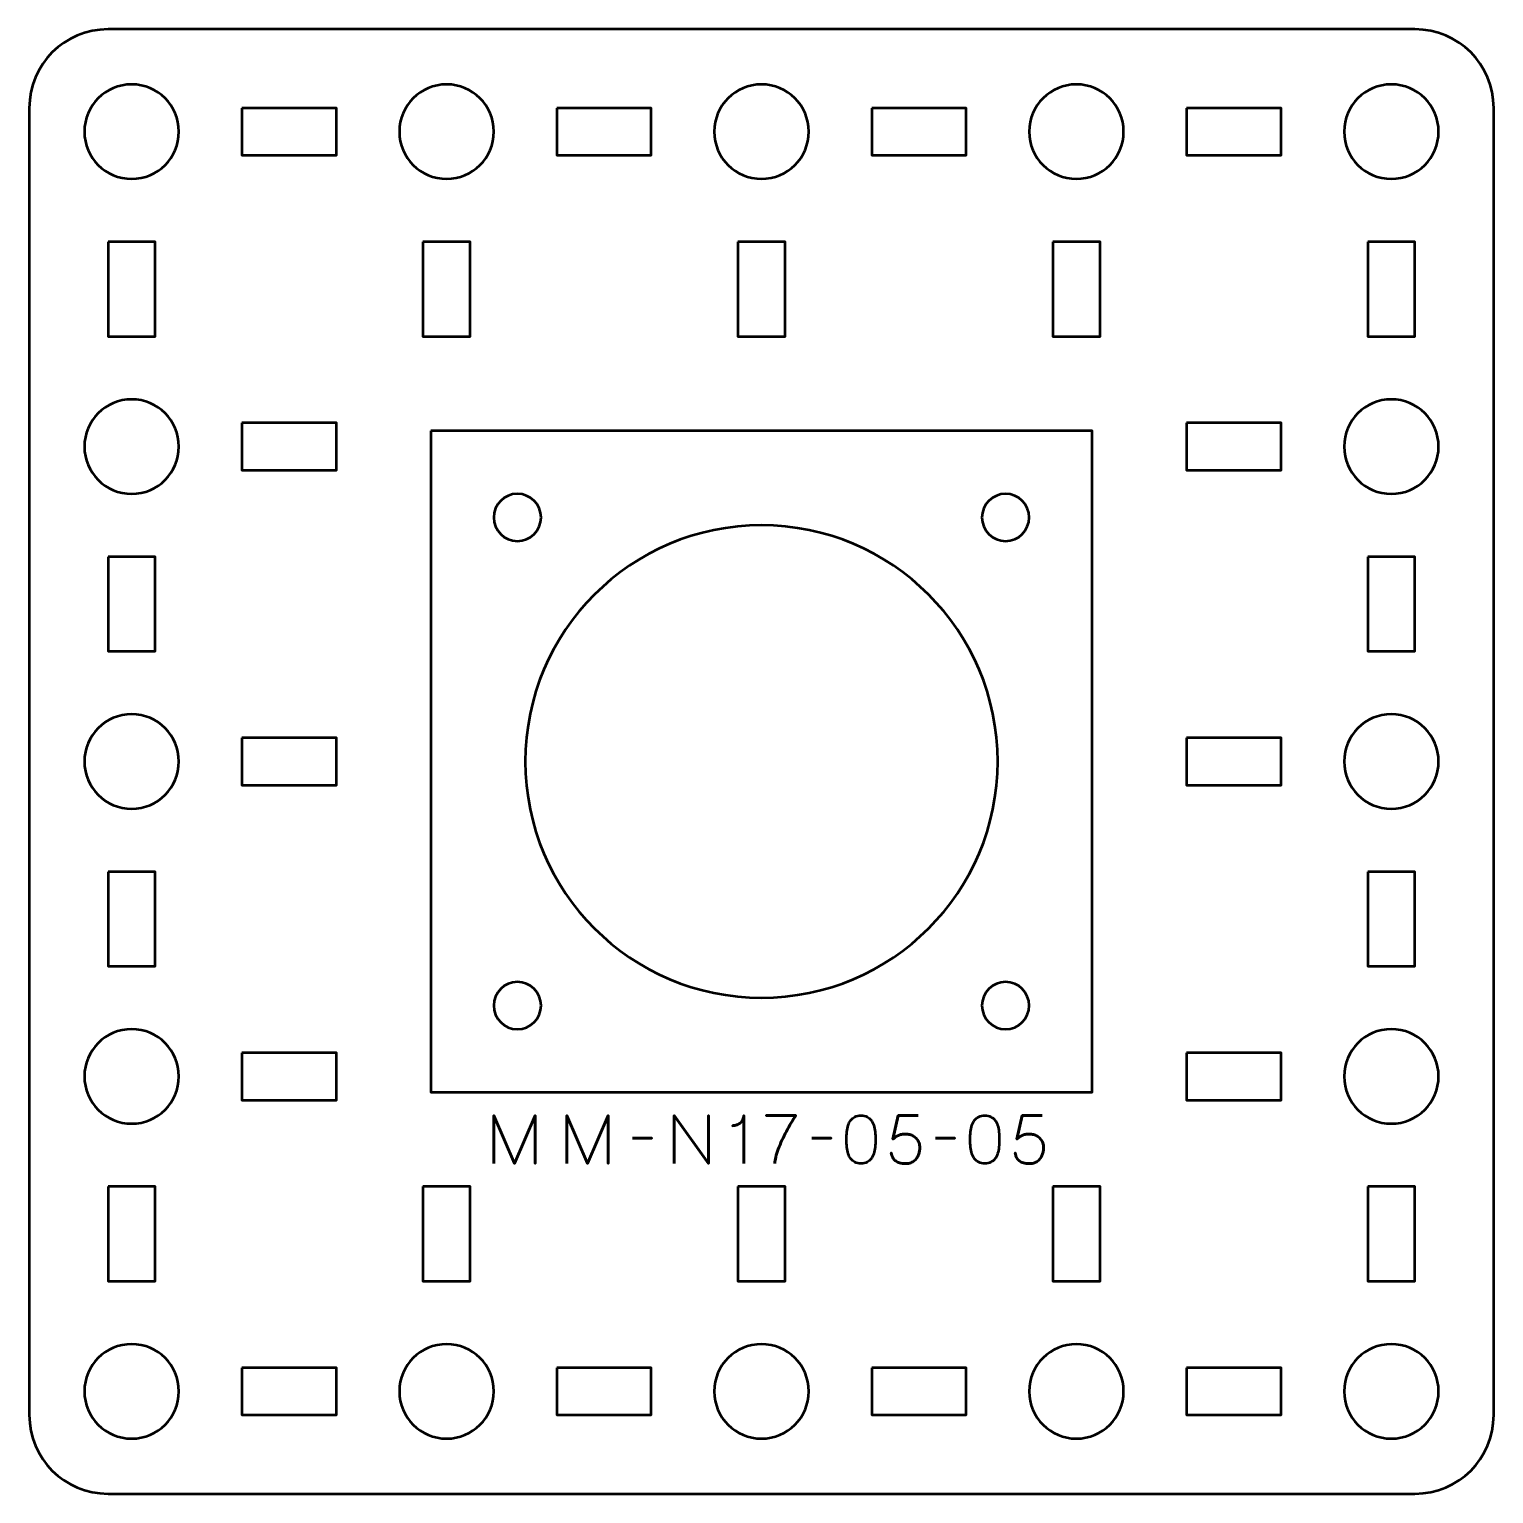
# Model space of a CAD drawing. Header units: centimetres. Extents: x -15.15 to -5.85, y -19.5 to -10.2.
import ezdxf

# ---------------------------------------------------------------- set-up
doc = ezdxf.new("R2010")
doc.units = ezdxf.units.CM
doc.header["$MEASUREMENT"] = 0
doc.layers.add('Layer 1', color=7, linetype='Continuous')

msp = doc.modelspace()

# ---------------------------------------------------------------- linework, layer by layer
at = {"layer": 'Layer 1', "lineweight": 53}
for points, knots in [([(-14.6499, -10.19992), (-14.6499, -10.19992), (-6.35, -10.19992), (-6.35, -10.19992), (-6.35, -10.19992), (-6.073, -10.19992), (-5.8499, -10.42302), (-5.8499, -10.70002), (-5.8499, -10.70002), (-5.8499, -10.70002), (-5.8499, -18.99992), (-5.8499, -18.99992), (-5.8499, -18.99992), (-5.8499, -19.27692), (-6.073, -19.50002), (-6.35, -19.50002), (-6.35, -19.50002), (-6.35, -19.50002), (-14.6499, -19.50002), (-14.6499, -19.50002), (-14.6499, -19.50002), (-14.9269, -19.50002), (-15.15, -19.27692), (-15.15, -18.99992), (-15.15, -18.99992), (-15.15, -18.99992), (-15.15, -10.70002), (-15.15, -10.70002), (-15.15, -10.70002), (-15.15, -10.42302), (-14.9269, -10.19992), (-14.6499, -10.19992)], [0, 0, 0, 0, 0.125, 0.125, 0.125, 0.125, 0.25, 0.25, 0.25, 0.25, 0.375, 0.375, 0.375, 0.375, 0.5, 0.5, 0.5, 0.5, 0.625, 0.625, 0.625, 0.625, 0.75, 0.75, 0.75, 0.75, 0.875, 0.875, 0.875, 0.875, 1, 1, 1, 1]), ([(-14.19997, -10.84995), (-14.19997, -11.01572), (-14.3342, -11.14995), (-14.49997, -11.14995), (-14.49997, -11.14995), (-14.66563, -11.14995), (-14.79997, -11.01572), (-14.79997, -10.84995), (-14.79997, -10.84995), (-14.79997, -10.68429), (-14.66563, -10.54995), (-14.49997, -10.54995), (-14.49997, -10.54995), (-14.3342, -10.54995), (-14.19997, -10.68429), (-14.19997, -10.84995)], [0, 0, 0, 0, 0.25, 0.25, 0.25, 0.25, 0.5, 0.5, 0.5, 0.5, 0.75, 0.75, 0.75, 0.75, 1, 1, 1, 1]), ([(-12.19989, -10.84995), (-12.19989, -11.01572), (-12.33427, -11.14995), (-12.4999, -11.14995), (-12.4999, -11.14995), (-12.66567, -11.14995), (-12.7999, -11.01572), (-12.7999, -10.84995), (-12.7999, -10.84995), (-12.7999, -10.68429), (-12.66567, -10.54995), (-12.4999, -10.54995), (-12.4999, -10.54995), (-12.33427, -10.54995), (-12.19989, -10.68429), (-12.19989, -10.84995)], [0, 0, 0, 0, 0.25, 0.25, 0.25, 0.25, 0.5, 0.5, 0.5, 0.5, 0.75, 0.75, 0.75, 0.75, 1, 1, 1, 1]), ([(-10.19997, -10.84995), (-10.19997, -11.01572), (-10.33431, -11.14995), (-10.49996, -11.14995), (-10.49996, -11.14995), (-10.66559, -11.14995), (-10.79997, -11.01572), (-10.79997, -10.84995), (-10.79997, -10.84995), (-10.79997, -10.68429), (-10.66559, -10.54995), (-10.49996, -10.54995), (-10.49996, -10.54995), (-10.33431, -10.54995), (-10.19997, -10.68429), (-10.19997, -10.84995)], [0, 0, 0, 0, 0.25, 0.25, 0.25, 0.25, 0.5, 0.5, 0.5, 0.5, 0.75, 0.75, 0.75, 0.75, 1, 1, 1, 1]), ([(-8.2, -10.84995), (-8.2, -11.01572), (-8.33424, -11.14995), (-8.50001, -11.14995), (-8.50001, -11.14995), (-8.66567, -11.14995), (-8.80001, -11.01572), (-8.80001, -10.84995), (-8.80001, -10.84995), (-8.80001, -10.68429), (-8.66567, -10.54995), (-8.50001, -10.54995), (-8.50001, -10.54995), (-8.33424, -10.54995), (-8.2, -10.68429), (-8.2, -10.84995)], [0, 0, 0, 0, 0.25, 0.25, 0.25, 0.25, 0.5, 0.5, 0.5, 0.5, 0.75, 0.75, 0.75, 0.75, 1, 1, 1, 1]), ([(-6.19993, -10.84995), (-6.19993, -11.01572), (-6.3343, -11.14995), (-6.49993, -11.14995), (-6.49993, -11.14995), (-6.6657, -11.14995), (-6.79993, -11.01572), (-6.79993, -10.84995), (-6.79993, -10.84995), (-6.79993, -10.68429), (-6.6657, -10.54995), (-6.49993, -10.54995), (-6.49993, -10.54995), (-6.3343, -10.54995), (-6.19993, -10.68429), (-6.19993, -10.84995)], [0, 0, 0, 0, 0.25, 0.25, 0.25, 0.25, 0.5, 0.5, 0.5, 0.5, 0.75, 0.75, 0.75, 0.75, 1, 1, 1, 1]), ([(-13.79995, -10.70002), (-13.79995, -10.70002), (-13.19995, -10.70002), (-13.19995, -10.70002), (-13.19995, -10.70002), (-13.19995, -10.70002), (-13.19995, -11.00002), (-13.19995, -11.00002), (-13.19995, -11.00002), (-13.19995, -11.00002), (-13.79995, -11.00002), (-13.79995, -11.00002), (-13.79995, -11.00002), (-13.79995, -11.00002), (-13.79995, -10.70002), (-13.79995, -10.70002)], [0, 0, 0, 0, 0.25, 0.25, 0.25, 0.25, 0.5, 0.5, 0.5, 0.5, 0.75, 0.75, 0.75, 0.75, 1, 1, 1, 1]), ([(-11.79999, -10.70002), (-11.79999, -10.70002), (-11.19998, -10.70002), (-11.19998, -10.70002), (-11.19998, -10.70002), (-11.19998, -10.70002), (-11.19998, -11.00002), (-11.19998, -11.00002), (-11.19998, -11.00002), (-11.19998, -11.00002), (-11.79999, -11.00002), (-11.79999, -11.00002), (-11.79999, -11.00002), (-11.79999, -11.00002), (-11.79999, -10.70002), (-11.79999, -10.70002)], [0, 0, 0, 0, 0.25, 0.25, 0.25, 0.25, 0.5, 0.5, 0.5, 0.5, 0.75, 0.75, 0.75, 0.75, 1, 1, 1, 1]), ([(-9.79992, -10.70002), (-9.79992, -10.70002), (-9.19992, -10.70002), (-9.19992, -10.70002), (-9.19992, -10.70002), (-9.19992, -10.70002), (-9.19992, -11.00002), (-9.19992, -11.00002), (-9.19992, -11.00002), (-9.19992, -11.00002), (-9.79992, -11.00002), (-9.79992, -11.00002), (-9.79992, -11.00002), (-9.79992, -11.00002), (-9.79992, -10.70002), (-9.79992, -10.70002)], [0, 0, 0, 0, 0.25, 0.25, 0.25, 0.25, 0.5, 0.5, 0.5, 0.5, 0.75, 0.75, 0.75, 0.75, 1, 1, 1, 1]), ([(-7.79995, -10.70002), (-7.79995, -10.70002), (-7.19995, -10.70002), (-7.19995, -10.70002), (-7.19995, -10.70002), (-7.19995, -10.70002), (-7.19995, -11.00002), (-7.19995, -11.00002), (-7.19995, -11.00002), (-7.19995, -11.00002), (-7.79995, -11.00002), (-7.79995, -11.00002), (-7.79995, -11.00002), (-7.79995, -11.00002), (-7.79995, -10.70002), (-7.79995, -10.70002)], [0, 0, 0, 0, 0.25, 0.25, 0.25, 0.25, 0.5, 0.5, 0.5, 0.5, 0.75, 0.75, 0.75, 0.75, 1, 1, 1, 1]), ([(-14.6499, -11.54997), (-14.6499, -11.54997), (-14.3499, -11.54997), (-14.3499, -11.54997), (-14.3499, -11.54997), (-14.3499, -11.54997), (-14.3499, -12.14997), (-14.3499, -12.14997), (-14.3499, -12.14997), (-14.3499, -12.14997), (-14.6499, -12.14997), (-14.6499, -12.14997), (-14.6499, -12.14997), (-14.6499, -12.14997), (-14.6499, -11.54997), (-14.6499, -11.54997)], [0, 0, 0, 0, 0.25, 0.25, 0.25, 0.25, 0.5, 0.5, 0.5, 0.5, 0.75, 0.75, 0.75, 0.75, 1, 1, 1, 1]), ([(-12.64997, -11.54997), (-12.64997, -11.54997), (-12.34997, -11.54997), (-12.34997, -11.54997), (-12.34997, -11.54997), (-12.34997, -11.54997), (-12.34997, -12.14997), (-12.34997, -12.14997), (-12.34997, -12.14997), (-12.34997, -12.14997), (-12.64997, -12.14997), (-12.64997, -12.14997), (-12.64997, -12.14997), (-12.64997, -12.14997), (-12.64997, -11.54997), (-12.64997, -11.54997)], [0, 0, 0, 0, 0.25, 0.25, 0.25, 0.25, 0.5, 0.5, 0.5, 0.5, 0.75, 0.75, 0.75, 0.75, 1, 1, 1, 1]), ([(-10.65004, -11.54997), (-10.65004, -11.54997), (-10.35004, -11.54997), (-10.35004, -11.54997), (-10.35004, -11.54997), (-10.35004, -11.54997), (-10.35004, -12.14997), (-10.35004, -12.14997), (-10.35004, -12.14997), (-10.35004, -12.14997), (-10.65004, -12.14997), (-10.65004, -12.14997), (-10.65004, -12.14997), (-10.65004, -12.14997), (-10.65004, -11.54997), (-10.65004, -11.54997)], [0, 0, 0, 0, 0.25, 0.25, 0.25, 0.25, 0.5, 0.5, 0.5, 0.5, 0.75, 0.75, 0.75, 0.75, 1, 1, 1, 1]), ([(-8.64994, -11.54997), (-8.64994, -11.54997), (-8.34993, -11.54997), (-8.34993, -11.54997), (-8.34993, -11.54997), (-8.34993, -11.54997), (-8.34993, -12.14997), (-8.34993, -12.14997), (-8.34993, -12.14997), (-8.34993, -12.14997), (-8.64994, -12.14997), (-8.64994, -12.14997), (-8.64994, -12.14997), (-8.64994, -12.14997), (-8.64994, -11.54997), (-8.64994, -11.54997)], [0, 0, 0, 0, 0.25, 0.25, 0.25, 0.25, 0.5, 0.5, 0.5, 0.5, 0.75, 0.75, 0.75, 0.75, 1, 1, 1, 1]), ([(-6.65, -11.54997), (-6.65, -11.54997), (-6.35, -11.54997), (-6.35, -11.54997), (-6.35, -11.54997), (-6.35, -11.54997), (-6.35, -12.14997), (-6.35, -12.14997), (-6.35, -12.14997), (-6.35, -12.14997), (-6.65, -12.14997), (-6.65, -12.14997), (-6.65, -12.14997), (-6.65, -12.14997), (-6.65, -11.54997), (-6.65, -11.54997)], [0, 0, 0, 0, 0.25, 0.25, 0.25, 0.25, 0.5, 0.5, 0.5, 0.5, 0.75, 0.75, 0.75, 0.75, 1, 1, 1, 1]), ([(-14.19997, -12.85002), (-14.19997, -13.01565), (-14.3342, -13.15003), (-14.49997, -13.15003), (-14.49997, -13.15003), (-14.66563, -13.15003), (-14.79997, -13.01565), (-14.79997, -12.85002), (-14.79997, -12.85002), (-14.79997, -12.68425), (-14.66563, -12.55002), (-14.49997, -12.55002), (-14.49997, -12.55002), (-14.3342, -12.55002), (-14.19997, -12.68425), (-14.19997, -12.85002)], [0, 0, 0, 0, 0.25, 0.25, 0.25, 0.25, 0.5, 0.5, 0.5, 0.5, 0.75, 0.75, 0.75, 0.75, 1, 1, 1, 1]), ([(-6.19993, -12.85002), (-6.19993, -13.01565), (-6.3343, -13.15003), (-6.49993, -13.15003), (-6.49993, -13.15003), (-6.6657, -13.15003), (-6.79993, -13.01565), (-6.79993, -12.85002), (-6.79993, -12.85002), (-6.79993, -12.68425), (-6.6657, -12.55002), (-6.49993, -12.55002), (-6.49993, -12.55002), (-6.3343, -12.55002), (-6.19993, -12.68425), (-6.19993, -12.85002)], [0, 0, 0, 0, 0.25, 0.25, 0.25, 0.25, 0.5, 0.5, 0.5, 0.5, 0.75, 0.75, 0.75, 0.75, 1, 1, 1, 1]), ([(-13.79995, -12.69995), (-13.79995, -12.69995), (-13.19995, -12.69995), (-13.19995, -12.69995), (-13.19995, -12.69995), (-13.19995, -12.69995), (-13.19995, -12.99995), (-13.19995, -12.99995), (-13.19995, -12.99995), (-13.19995, -12.99995), (-13.79995, -12.99995), (-13.79995, -12.99995), (-13.79995, -12.99995), (-13.79995, -12.99995), (-13.79995, -12.69995), (-13.79995, -12.69995)], [0, 0, 0, 0, 0.25, 0.25, 0.25, 0.25, 0.5, 0.5, 0.5, 0.5, 0.75, 0.75, 0.75, 0.75, 1, 1, 1, 1]), ([(-7.79995, -12.69995), (-7.79995, -12.69995), (-7.19995, -12.69995), (-7.19995, -12.69995), (-7.19995, -12.69995), (-7.19995, -12.69995), (-7.19995, -12.99995), (-7.19995, -12.99995), (-7.19995, -12.99995), (-7.19995, -12.99995), (-7.79995, -12.99995), (-7.79995, -12.99995), (-7.79995, -12.99995), (-7.79995, -12.99995), (-7.79995, -12.69995), (-7.79995, -12.69995)], [0, 0, 0, 0, 0.25, 0.25, 0.25, 0.25, 0.5, 0.5, 0.5, 0.5, 0.75, 0.75, 0.75, 0.75, 1, 1, 1, 1]), ([(-14.6499, -13.54993), (-14.6499, -13.54993), (-14.3499, -13.54993), (-14.3499, -13.54993), (-14.3499, -13.54993), (-14.3499, -13.54993), (-14.3499, -14.14994), (-14.3499, -14.14994), (-14.3499, -14.14994), (-14.3499, -14.14994), (-14.6499, -14.14994), (-14.6499, -14.14994), (-14.6499, -14.14994), (-14.6499, -14.14994), (-14.6499, -13.54993), (-14.6499, -13.54993)], [0, 0, 0, 0, 0.25, 0.25, 0.25, 0.25, 0.5, 0.5, 0.5, 0.5, 0.75, 0.75, 0.75, 0.75, 1, 1, 1, 1]), ([(-6.65, -13.54993), (-6.65, -13.54993), (-6.35, -13.54993), (-6.35, -13.54993), (-6.35, -13.54993), (-6.35, -13.54993), (-6.35, -14.14994), (-6.35, -14.14994), (-6.35, -14.14994), (-6.35, -14.14994), (-6.65, -14.14994), (-6.65, -14.14994), (-6.65, -14.14994), (-6.65, -14.14994), (-6.65, -13.54993), (-6.65, -13.54993)], [0, 0, 0, 0, 0.25, 0.25, 0.25, 0.25, 0.5, 0.5, 0.5, 0.5, 0.75, 0.75, 0.75, 0.75, 1, 1, 1, 1]), ([(-14.19997, -14.84996), (-14.19997, -15.01561), (-14.3342, -15.14995), (-14.49997, -15.14995), (-14.49997, -15.14995), (-14.66563, -15.14995), (-14.79997, -15.01561), (-14.79997, -14.84996), (-14.79997, -14.84996), (-14.79997, -14.68433), (-14.66563, -14.54995), (-14.49997, -14.54995), (-14.49997, -14.54995), (-14.3342, -14.54995), (-14.19997, -14.68433), (-14.19997, -14.84996)], [0, 0, 0, 0, 0.25, 0.25, 0.25, 0.25, 0.5, 0.5, 0.5, 0.5, 0.75, 0.75, 0.75, 0.75, 1, 1, 1, 1]), ([(-6.19993, -14.84996), (-6.19993, -15.01561), (-6.3343, -15.14995), (-6.49993, -15.14995), (-6.49993, -15.14995), (-6.6657, -15.14995), (-6.79993, -15.01561), (-6.79993, -14.84996), (-6.79993, -14.84996), (-6.79993, -14.68433), (-6.6657, -14.54995), (-6.49993, -14.54995), (-6.49993, -14.54995), (-6.3343, -14.54995), (-6.19993, -14.68433), (-6.19993, -14.84996)], [0, 0, 0, 0, 0.25, 0.25, 0.25, 0.25, 0.5, 0.5, 0.5, 0.5, 0.75, 0.75, 0.75, 0.75, 1, 1, 1, 1]), ([(-13.79995, -14.69988), (-13.79995, -14.69988), (-13.19995, -14.69988), (-13.19995, -14.69988), (-13.19995, -14.69988), (-13.19995, -14.69988), (-13.19995, -14.99988), (-13.19995, -14.99988), (-13.19995, -14.99988), (-13.19995, -14.99988), (-13.79995, -14.99988), (-13.79995, -14.99988), (-13.79995, -14.99988), (-13.79995, -14.99988), (-13.79995, -14.69988), (-13.79995, -14.69988)], [0, 0, 0, 0, 0.25, 0.25, 0.25, 0.25, 0.5, 0.5, 0.5, 0.5, 0.75, 0.75, 0.75, 0.75, 1, 1, 1, 1]), ([(-7.79995, -14.69988), (-7.79995, -14.69988), (-7.19995, -14.69988), (-7.19995, -14.69988), (-7.19995, -14.69988), (-7.19995, -14.69988), (-7.19995, -14.99988), (-7.19995, -14.99988), (-7.19995, -14.99988), (-7.19995, -14.99988), (-7.79995, -14.99988), (-7.79995, -14.99988), (-7.79995, -14.99988), (-7.79995, -14.99988), (-7.79995, -14.69988), (-7.79995, -14.69988)], [0, 0, 0, 0, 0.25, 0.25, 0.25, 0.25, 0.5, 0.5, 0.5, 0.5, 0.75, 0.75, 0.75, 0.75, 1, 1, 1, 1]), ([(-14.6499, -15.55), (-14.6499, -15.55), (-14.3499, -15.55), (-14.3499, -15.55), (-14.3499, -15.55), (-14.3499, -15.55), (-14.3499, -16.15), (-14.3499, -16.15), (-14.3499, -16.15), (-14.3499, -16.15), (-14.6499, -16.15), (-14.6499, -16.15), (-14.6499, -16.15), (-14.6499, -16.15), (-14.6499, -15.55), (-14.6499, -15.55)], [0, 0, 0, 0, 0.25, 0.25, 0.25, 0.25, 0.5, 0.5, 0.5, 0.5, 0.75, 0.75, 0.75, 0.75, 1, 1, 1, 1]), ([(-6.65, -15.55), (-6.65, -15.55), (-6.35, -15.55), (-6.35, -15.55), (-6.35, -15.55), (-6.35, -15.55), (-6.35, -16.15), (-6.35, -16.15), (-6.35, -16.15), (-6.35, -16.15), (-6.65, -16.15), (-6.65, -16.15), (-6.65, -16.15), (-6.65, -16.15), (-6.65, -15.55), (-6.65, -15.55)], [0, 0, 0, 0, 0.25, 0.25, 0.25, 0.25, 0.5, 0.5, 0.5, 0.5, 0.75, 0.75, 0.75, 0.75, 1, 1, 1, 1]), ([(-14.19997, -16.84991), (-14.19997, -17.01568), (-14.3342, -17.14992), (-14.49997, -17.14992), (-14.49997, -17.14992), (-14.66563, -17.14992), (-14.79997, -17.01568), (-14.79997, -16.84991), (-14.79997, -16.84991), (-14.79997, -16.68425), (-14.66563, -16.54991), (-14.49997, -16.54991), (-14.49997, -16.54991), (-14.3342, -16.54991), (-14.19997, -16.68425), (-14.19997, -16.84991)], [0, 0, 0, 0, 0.25, 0.25, 0.25, 0.25, 0.5, 0.5, 0.5, 0.5, 0.75, 0.75, 0.75, 0.75, 1, 1, 1, 1]), ([(-6.19993, -16.84991), (-6.19993, -17.01568), (-6.3343, -17.14992), (-6.49993, -17.14992), (-6.49993, -17.14992), (-6.6657, -17.14992), (-6.79993, -17.01568), (-6.79993, -16.84991), (-6.79993, -16.84991), (-6.79993, -16.68425), (-6.6657, -16.54991), (-6.49993, -16.54991), (-6.49993, -16.54991), (-6.3343, -16.54991), (-6.19993, -16.68425), (-6.19993, -16.84991)], [0, 0, 0, 0, 0.25, 0.25, 0.25, 0.25, 0.5, 0.5, 0.5, 0.5, 0.75, 0.75, 0.75, 0.75, 1, 1, 1, 1]), ([(-13.79995, -16.69998), (-13.79995, -16.69998), (-13.19995, -16.69998), (-13.19995, -16.69998), (-13.19995, -16.69998), (-13.19995, -16.69998), (-13.19995, -16.99999), (-13.19995, -16.99999), (-13.19995, -16.99999), (-13.19995, -16.99999), (-13.79995, -16.99999), (-13.79995, -16.99999), (-13.79995, -16.99999), (-13.79995, -16.99999), (-13.79995, -16.69998), (-13.79995, -16.69998)], [0, 0, 0, 0, 0.25, 0.25, 0.25, 0.25, 0.5, 0.5, 0.5, 0.5, 0.75, 0.75, 0.75, 0.75, 1, 1, 1, 1]), ([(-7.79995, -16.69998), (-7.79995, -16.69998), (-7.19995, -16.69998), (-7.19995, -16.69998), (-7.19995, -16.69998), (-7.19995, -16.69998), (-7.19995, -16.99999), (-7.19995, -16.99999), (-7.19995, -16.99999), (-7.19995, -16.99999), (-7.79995, -16.99999), (-7.79995, -16.99999), (-7.79995, -16.99999), (-7.79995, -16.99999), (-7.79995, -16.69998), (-7.79995, -16.69998)], [0, 0, 0, 0, 0.25, 0.25, 0.25, 0.25, 0.5, 0.5, 0.5, 0.5, 0.75, 0.75, 0.75, 0.75, 1, 1, 1, 1]), ([(-14.6499, -17.54997), (-14.6499, -17.54997), (-14.3499, -17.54997), (-14.3499, -17.54997), (-14.3499, -17.54997), (-14.3499, -17.54997), (-14.3499, -18.14997), (-14.3499, -18.14997), (-14.3499, -18.14997), (-14.3499, -18.14997), (-14.6499, -18.14997), (-14.6499, -18.14997), (-14.6499, -18.14997), (-14.6499, -18.14997), (-14.6499, -17.54997), (-14.6499, -17.54997)], [0, 0, 0, 0, 0.25, 0.25, 0.25, 0.25, 0.5, 0.5, 0.5, 0.5, 0.75, 0.75, 0.75, 0.75, 1, 1, 1, 1]), ([(-12.64997, -17.54997), (-12.64997, -17.54997), (-12.34997, -17.54997), (-12.34997, -17.54997), (-12.34997, -17.54997), (-12.34997, -17.54997), (-12.34997, -18.14997), (-12.34997, -18.14997), (-12.34997, -18.14997), (-12.34997, -18.14997), (-12.64997, -18.14997), (-12.64997, -18.14997), (-12.64997, -18.14997), (-12.64997, -18.14997), (-12.64997, -17.54997), (-12.64997, -17.54997)], [0, 0, 0, 0, 0.25, 0.25, 0.25, 0.25, 0.5, 0.5, 0.5, 0.5, 0.75, 0.75, 0.75, 0.75, 1, 1, 1, 1]), ([(-10.65004, -17.54997), (-10.65004, -17.54997), (-10.35004, -17.54997), (-10.35004, -17.54997), (-10.35004, -17.54997), (-10.35004, -17.54997), (-10.35004, -18.14997), (-10.35004, -18.14997), (-10.35004, -18.14997), (-10.35004, -18.14997), (-10.65004, -18.14997), (-10.65004, -18.14997), (-10.65004, -18.14997), (-10.65004, -18.14997), (-10.65004, -17.54997), (-10.65004, -17.54997)], [0, 0, 0, 0, 0.25, 0.25, 0.25, 0.25, 0.5, 0.5, 0.5, 0.5, 0.75, 0.75, 0.75, 0.75, 1, 1, 1, 1]), ([(-8.64994, -17.54997), (-8.64994, -17.54997), (-8.34993, -17.54997), (-8.34993, -17.54997), (-8.34993, -17.54997), (-8.34993, -17.54997), (-8.34993, -18.14997), (-8.34993, -18.14997), (-8.34993, -18.14997), (-8.34993, -18.14997), (-8.64994, -18.14997), (-8.64994, -18.14997), (-8.64994, -18.14997), (-8.64994, -18.14997), (-8.64994, -17.54997), (-8.64994, -17.54997)], [0, 0, 0, 0, 0.25, 0.25, 0.25, 0.25, 0.5, 0.5, 0.5, 0.5, 0.75, 0.75, 0.75, 0.75, 1, 1, 1, 1]), ([(-6.65, -17.54997), (-6.65, -17.54997), (-6.35, -17.54997), (-6.35, -17.54997), (-6.35, -17.54997), (-6.35, -17.54997), (-6.35, -18.14997), (-6.35, -18.14997), (-6.35, -18.14997), (-6.35, -18.14997), (-6.65, -18.14997), (-6.65, -18.14997), (-6.65, -18.14997), (-6.65, -18.14997), (-6.65, -17.54997), (-6.65, -17.54997)], [0, 0, 0, 0, 0.25, 0.25, 0.25, 0.25, 0.5, 0.5, 0.5, 0.5, 0.75, 0.75, 0.75, 0.75, 1, 1, 1, 1]), ([(-14.19997, -18.84999), (-14.19997, -19.01562), (-14.3342, -19.14999), (-14.49997, -19.14999), (-14.49997, -19.14999), (-14.66563, -19.14999), (-14.79997, -19.01562), (-14.79997, -18.84999), (-14.79997, -18.84999), (-14.79997, -18.68422), (-14.66563, -18.54999), (-14.49997, -18.54999), (-14.49997, -18.54999), (-14.3342, -18.54999), (-14.19997, -18.68422), (-14.19997, -18.84999)], [0, 0, 0, 0, 0.25, 0.25, 0.25, 0.25, 0.5, 0.5, 0.5, 0.5, 0.75, 0.75, 0.75, 0.75, 1, 1, 1, 1]), ([(-12.19989, -18.84999), (-12.19989, -19.01562), (-12.33427, -19.14999), (-12.4999, -19.14999), (-12.4999, -19.14999), (-12.66567, -19.14999), (-12.7999, -19.01562), (-12.7999, -18.84999), (-12.7999, -18.84999), (-12.7999, -18.68422), (-12.66567, -18.54999), (-12.4999, -18.54999), (-12.4999, -18.54999), (-12.33427, -18.54999), (-12.19989, -18.68422), (-12.19989, -18.84999)], [0, 0, 0, 0, 0.25, 0.25, 0.25, 0.25, 0.5, 0.5, 0.5, 0.5, 0.75, 0.75, 0.75, 0.75, 1, 1, 1, 1]), ([(-10.19997, -18.84999), (-10.19997, -19.01562), (-10.33431, -19.14999), (-10.49996, -19.14999), (-10.49996, -19.14999), (-10.66559, -19.14999), (-10.79997, -19.01562), (-10.79997, -18.84999), (-10.79997, -18.84999), (-10.79997, -18.68422), (-10.66559, -18.54999), (-10.49996, -18.54999), (-10.49996, -18.54999), (-10.33431, -18.54999), (-10.19997, -18.68422), (-10.19997, -18.84999)], [0, 0, 0, 0, 0.25, 0.25, 0.25, 0.25, 0.5, 0.5, 0.5, 0.5, 0.75, 0.75, 0.75, 0.75, 1, 1, 1, 1]), ([(-8.2, -18.84999), (-8.2, -19.01562), (-8.33424, -19.14999), (-8.50001, -19.14999), (-8.50001, -19.14999), (-8.66567, -19.14999), (-8.80001, -19.01562), (-8.80001, -18.84999), (-8.80001, -18.84999), (-8.80001, -18.68422), (-8.66567, -18.54999), (-8.50001, -18.54999), (-8.50001, -18.54999), (-8.33424, -18.54999), (-8.2, -18.68422), (-8.2, -18.84999)], [0, 0, 0, 0, 0.25, 0.25, 0.25, 0.25, 0.5, 0.5, 0.5, 0.5, 0.75, 0.75, 0.75, 0.75, 1, 1, 1, 1]), ([(-6.19993, -18.84999), (-6.19993, -19.01562), (-6.3343, -19.14999), (-6.49993, -19.14999), (-6.49993, -19.14999), (-6.6657, -19.14999), (-6.79993, -19.01562), (-6.79993, -18.84999), (-6.79993, -18.84999), (-6.79993, -18.68422), (-6.6657, -18.54999), (-6.49993, -18.54999), (-6.49993, -18.54999), (-6.3343, -18.54999), (-6.19993, -18.68422), (-6.19993, -18.84999)], [0, 0, 0, 0, 0.25, 0.25, 0.25, 0.25, 0.5, 0.5, 0.5, 0.5, 0.75, 0.75, 0.75, 0.75, 1, 1, 1, 1]), ([(-13.79995, -18.69992), (-13.79995, -18.69992), (-13.19995, -18.69992), (-13.19995, -18.69992), (-13.19995, -18.69992), (-13.19995, -18.69992), (-13.19995, -18.99992), (-13.19995, -18.99992), (-13.19995, -18.99992), (-13.19995, -18.99992), (-13.79995, -18.99992), (-13.79995, -18.99992), (-13.79995, -18.99992), (-13.79995, -18.99992), (-13.79995, -18.69992), (-13.79995, -18.69992)], [0, 0, 0, 0, 0.25, 0.25, 0.25, 0.25, 0.5, 0.5, 0.5, 0.5, 0.75, 0.75, 0.75, 0.75, 1, 1, 1, 1]), ([(-11.79999, -18.69992), (-11.79999, -18.69992), (-11.19998, -18.69992), (-11.19998, -18.69992), (-11.19998, -18.69992), (-11.19998, -18.69992), (-11.19998, -18.99992), (-11.19998, -18.99992), (-11.19998, -18.99992), (-11.19998, -18.99992), (-11.79999, -18.99992), (-11.79999, -18.99992), (-11.79999, -18.99992), (-11.79999, -18.99992), (-11.79999, -18.69992), (-11.79999, -18.69992)], [0, 0, 0, 0, 0.25, 0.25, 0.25, 0.25, 0.5, 0.5, 0.5, 0.5, 0.75, 0.75, 0.75, 0.75, 1, 1, 1, 1]), ([(-9.79992, -18.69992), (-9.79992, -18.69992), (-9.19992, -18.69992), (-9.19992, -18.69992), (-9.19992, -18.69992), (-9.19992, -18.69992), (-9.19992, -18.99992), (-9.19992, -18.99992), (-9.19992, -18.99992), (-9.19992, -18.99992), (-9.79992, -18.99992), (-9.79992, -18.99992), (-9.79992, -18.99992), (-9.79992, -18.99992), (-9.79992, -18.69992), (-9.79992, -18.69992)], [0, 0, 0, 0, 0.25, 0.25, 0.25, 0.25, 0.5, 0.5, 0.5, 0.5, 0.75, 0.75, 0.75, 0.75, 1, 1, 1, 1]), ([(-7.79995, -18.69992), (-7.79995, -18.69992), (-7.19995, -18.69992), (-7.19995, -18.69992), (-7.19995, -18.69992), (-7.19995, -18.69992), (-7.19995, -18.99992), (-7.19995, -18.99992), (-7.19995, -18.99992), (-7.19995, -18.99992), (-7.79995, -18.99992), (-7.79995, -18.99992), (-7.79995, -18.99992), (-7.79995, -18.99992), (-7.79995, -18.69992), (-7.79995, -18.69992)], [0, 0, 0, 0, 0.25, 0.25, 0.25, 0.25, 0.5, 0.5, 0.5, 0.5, 0.75, 0.75, 0.75, 0.75, 1, 1, 1, 1])]:
    msp.add_open_spline(points, degree=3, knots=knots, dxfattribs=at)
at = {"layer": 'Layer 1', "color": 30, "lineweight": 53}
for points, knots in [([(-12.6, -12.75), (-12.6, -12.75), (-8.4, -12.75), (-8.4, -12.75), (-8.4, -12.75), (-8.4, -12.75), (-8.4, -16.95), (-8.4, -16.95), (-8.4, -16.95), (-8.4, -16.95), (-12.6, -16.95), (-12.6, -16.95), (-12.6, -16.95), (-12.6, -16.95), (-12.6, -12.75), (-12.6, -12.75)], [0, 0, 0, 0, 0.25, 0.25, 0.25, 0.25, 0.5, 0.5, 0.5, 0.5, 0.75, 0.75, 0.75, 0.75, 1, 1, 1, 1]), ([(-12.19942, -17.40259), (-12.19942, -17.40259), (-12.19942, -17.09737), (-12.19942, -17.09737), (-12.19942, -17.09737), (-12.19942, -17.09737), (-12.06819, -17.40259), (-12.06819, -17.40259), (-12.06819, -17.40259), (-12.06819, -17.40259), (-11.93653, -17.09737), (-11.93653, -17.09737), (-11.93653, -17.09737), (-11.93653, -17.09737), (-11.93653, -17.40259), (-11.93653, -17.40259), (-11.93653, -17.40259), (-11.93653, -17.40259), (-11.93653, -17.09737), (-11.93653, -17.09737), (-11.93653, -17.09737), (-11.93653, -17.09737), (-12.06819, -17.40259), (-12.06819, -17.40259), (-12.06819, -17.40259), (-12.06819, -17.40259), (-12.19942, -17.09737), (-12.19942, -17.09737), (-12.19942, -17.09737), (-12.19942, -17.09737), (-12.19942, -17.40259), (-12.19942, -17.40259)], [0, 0, 0, 0, 0.125, 0.125, 0.125, 0.125, 0.25, 0.25, 0.25, 0.25, 0.375, 0.375, 0.375, 0.375, 0.5, 0.5, 0.5, 0.5, 0.625, 0.625, 0.625, 0.625, 0.75, 0.75, 0.75, 0.75, 0.875, 0.875, 0.875, 0.875, 1, 1, 1, 1]), ([(-11.73672, -17.40259), (-11.73672, -17.40259), (-11.73672, -17.09737), (-11.73672, -17.09737), (-11.73672, -17.09737), (-11.73672, -17.09737), (-11.60549, -17.40259), (-11.60549, -17.40259), (-11.60549, -17.40259), (-11.60549, -17.40259), (-11.47383, -17.09737), (-11.47383, -17.09737), (-11.47383, -17.09737), (-11.47383, -17.09737), (-11.47383, -17.40259), (-11.47383, -17.40259), (-11.47383, -17.40259), (-11.47383, -17.40259), (-11.47383, -17.09737), (-11.47383, -17.09737), (-11.47383, -17.09737), (-11.47383, -17.09737), (-11.60549, -17.40259), (-11.60549, -17.40259), (-11.60549, -17.40259), (-11.60549, -17.40259), (-11.73672, -17.09737), (-11.73672, -17.09737), (-11.73672, -17.09737), (-11.73672, -17.09737), (-11.73672, -17.40259), (-11.73672, -17.40259)], [0, 0, 0, 0, 0.125, 0.125, 0.125, 0.125, 0.25, 0.25, 0.25, 0.25, 0.375, 0.375, 0.375, 0.375, 0.5, 0.5, 0.5, 0.5, 0.625, 0.625, 0.625, 0.625, 0.75, 0.75, 0.75, 0.75, 0.875, 0.875, 0.875, 0.875, 1, 1, 1, 1]), ([(-11.05389, -17.40259), (-11.05389, -17.40259), (-11.05389, -17.09737), (-11.05389, -17.09737), (-11.05389, -17.09737), (-11.05389, -17.09737), (-10.8363, -17.40259), (-10.8363, -17.40259), (-10.8363, -17.40259), (-10.8363, -17.40259), (-10.8363, -17.09737), (-10.8363, -17.09737), (-10.8363, -17.09737), (-10.8363, -17.09737), (-10.8363, -17.40259), (-10.8363, -17.40259), (-10.8363, -17.40259), (-10.8363, -17.40259), (-11.05389, -17.09737), (-11.05389, -17.09737), (-11.05389, -17.09737), (-11.05389, -17.09737), (-11.05389, -17.40259), (-11.05389, -17.40259)], [0, 0, 0, 0, 0.1666667, 0.1666667, 0.1666667, 0.1666667, 0.3333333, 0.3333333, 0.3333333, 0.3333333, 0.5, 0.5, 0.5, 0.5, 0.6666667, 0.6666667, 0.6666667, 0.6666667, 0.8333333, 0.8333333, 0.8333333, 0.8333333, 1, 1, 1, 1]), ([(-10.61235, -17.40259), (-10.61235, -17.40259), (-10.61235, -17.09737), (-10.61235, -17.09737), (-10.61235, -17.09737), (-10.61242, -17.10774), (-10.61426, -17.11663), (-10.61779, -17.12404), (-10.61779, -17.12404), (-10.62124, -17.13152), (-10.62583, -17.13766), (-10.63147, -17.14259), (-10.63147, -17.14259), (-10.63712, -17.14753), (-10.64319, -17.15148), (-10.64968, -17.15445), (-10.64968, -17.15445), (-10.65617, -17.15734), (-10.66245, -17.15953), (-10.66852, -17.16087), (-10.66852, -17.16087), (-10.67465, -17.16228), (-10.67988, -17.16313), (-10.68432, -17.16341), (-10.68432, -17.16341), (-10.67988, -17.16313), (-10.67465, -17.16228), (-10.66852, -17.16087), (-10.66852, -17.16087), (-10.66245, -17.15953), (-10.65617, -17.15734), (-10.64968, -17.15445), (-10.64968, -17.15445), (-10.64319, -17.15148), (-10.63712, -17.14753), (-10.63147, -17.14259), (-10.63147, -17.14259), (-10.62583, -17.13766), (-10.62124, -17.13152), (-10.61779, -17.12404), (-10.61779, -17.12404), (-10.61426, -17.11663), (-10.61242, -17.10774), (-10.61235, -17.09737), (-10.61235, -17.09737), (-10.61235, -17.09737), (-10.61235, -17.40259), (-10.61235, -17.40259)], [0, 0, 0, 0, 0.0833333, 0.0833333, 0.0833333, 0.0833333, 0.1666667, 0.1666667, 0.1666667, 0.1666667, 0.25, 0.25, 0.25, 0.25, 0.3333333, 0.3333333, 0.3333333, 0.3333333, 0.4166667, 0.4166667, 0.4166667, 0.4166667, 0.5, 0.5, 0.5, 0.5, 0.5833333, 0.5833333, 0.5833333, 0.5833333, 0.6666667, 0.6666667, 0.6666667, 0.6666667, 0.75, 0.75, 0.75, 0.75, 0.8333333, 0.8333333, 0.8333333, 0.8333333, 0.9166667, 0.9166667, 0.9166667, 0.9166667, 1, 1, 1, 1]), ([(-10.41509, -17.40259), (-10.41488, -17.39081), (-10.41283, -17.37719), (-10.40895, -17.36167), (-10.40895, -17.36167), (-10.40507, -17.34608), (-10.39978, -17.32928), (-10.39307, -17.31129), (-10.39307, -17.31129), (-10.38637, -17.2933), (-10.37861, -17.27481), (-10.36986, -17.25569), (-10.36986, -17.25569), (-10.36118, -17.23657), (-10.3518, -17.21767), (-10.34185, -17.19883), (-10.34185, -17.19883), (-10.3319, -17.17999), (-10.32174, -17.16193), (-10.31137, -17.14464), (-10.31137, -17.14464), (-10.301, -17.12743), (-10.29084, -17.11169), (-10.28089, -17.09737), (-10.28089, -17.09737), (-10.28089, -17.09737), (-10.47012, -17.09737), (-10.47012, -17.09737), (-10.47012, -17.09737), (-10.47012, -17.09737), (-10.28089, -17.09737), (-10.28089, -17.09737), (-10.28089, -17.09737), (-10.29084, -17.11169), (-10.301, -17.12743), (-10.31137, -17.14464), (-10.31137, -17.14464), (-10.32174, -17.16193), (-10.3319, -17.17999), (-10.34185, -17.19883), (-10.34185, -17.19883), (-10.3518, -17.21767), (-10.36118, -17.23657), (-10.36986, -17.25569), (-10.36986, -17.25569), (-10.37861, -17.27481), (-10.38637, -17.2933), (-10.39307, -17.31129), (-10.39307, -17.31129), (-10.39978, -17.32928), (-10.40507, -17.34608), (-10.40895, -17.36167), (-10.40895, -17.36167), (-10.41283, -17.37719), (-10.41488, -17.39081), (-10.41509, -17.40259)], [0, 0, 0, 0, 0.0714286, 0.0714286, 0.0714286, 0.0714286, 0.1428571, 0.1428571, 0.1428571, 0.1428571, 0.2142857, 0.2142857, 0.2142857, 0.2142857, 0.2857143, 0.2857143, 0.2857143, 0.2857143, 0.3571429, 0.3571429, 0.3571429, 0.3571429, 0.4285714, 0.4285714, 0.4285714, 0.4285714, 0.5, 0.5, 0.5, 0.5, 0.5714286, 0.5714286, 0.5714286, 0.5714286, 0.6428571, 0.6428571, 0.6428571, 0.6428571, 0.7142857, 0.7142857, 0.7142857, 0.7142857, 0.7857143, 0.7857143, 0.7857143, 0.7857143, 0.8571429, 0.8571429, 0.8571429, 0.8571429, 0.9285714, 0.9285714, 0.9285714, 0.9285714, 1, 1, 1, 1]), ([(-9.86814, -17.40259), (-9.85333, -17.40252), (-9.84056, -17.39991), (-9.8299, -17.39483), (-9.8299, -17.39483), (-9.81932, -17.38975), (-9.8105, -17.38248), (-9.80345, -17.37324), (-9.80345, -17.37324), (-9.79646, -17.36393), (-9.79096, -17.35292), (-9.78687, -17.34022), (-9.78687, -17.34022), (-9.78284, -17.32752), (-9.77995, -17.31362), (-9.77833, -17.29838), (-9.77833, -17.29838), (-9.77663, -17.28314), (-9.77579, -17.26712), (-9.77586, -17.25019), (-9.77586, -17.25019), (-9.77579, -17.23333), (-9.77663, -17.21731), (-9.77833, -17.20214), (-9.77833, -17.20214), (-9.77995, -17.18697), (-9.78284, -17.173), (-9.78687, -17.1603), (-9.78687, -17.1603), (-9.79096, -17.14767), (-9.79646, -17.13667), (-9.80345, -17.12728), (-9.80345, -17.12728), (-9.8105, -17.11797), (-9.81932, -17.1107), (-9.8299, -17.10562), (-9.8299, -17.10562), (-9.84056, -17.10047), (-9.85333, -17.09786), (-9.86814, -17.09779), (-9.86814, -17.09779), (-9.88296, -17.09786), (-9.89573, -17.10047), (-9.90639, -17.10562), (-9.90639, -17.10562), (-9.91697, -17.1107), (-9.92579, -17.11797), (-9.93284, -17.12728), (-9.93284, -17.12728), (-9.93983, -17.13667), (-9.94533, -17.14767), (-9.94942, -17.1603), (-9.94942, -17.1603), (-9.95345, -17.173), (-9.95634, -17.18697), (-9.95796, -17.20214), (-9.95796, -17.20214), (-9.95965, -17.21731), (-9.9605, -17.23333), (-9.96043, -17.25019), (-9.96043, -17.25019), (-9.9605, -17.26712), (-9.95965, -17.28314), (-9.95796, -17.29838), (-9.95796, -17.29838), (-9.95634, -17.31362), (-9.95345, -17.32752), (-9.94942, -17.34022), (-9.94942, -17.34022), (-9.94533, -17.35292), (-9.93983, -17.36393), (-9.93284, -17.37324), (-9.93284, -17.37324), (-9.92579, -17.38248), (-9.91697, -17.38975), (-9.90639, -17.39483), (-9.90639, -17.39483), (-9.89573, -17.39991), (-9.88296, -17.40252), (-9.86814, -17.40259)], [0, 0, 0, 0, 0.05, 0.05, 0.05, 0.05, 0.1, 0.1, 0.1, 0.1, 0.15, 0.15, 0.15, 0.15, 0.2, 0.2, 0.2, 0.2, 0.25, 0.25, 0.25, 0.25, 0.3, 0.3, 0.3, 0.3, 0.35, 0.35, 0.35, 0.35, 0.4, 0.4, 0.4, 0.4, 0.45, 0.45, 0.45, 0.45, 0.5, 0.5, 0.5, 0.5, 0.55, 0.55, 0.55, 0.55, 0.6, 0.6, 0.6, 0.6, 0.65, 0.65, 0.65, 0.65, 0.7, 0.7, 0.7, 0.7, 0.75, 0.75, 0.75, 0.75, 0.8, 0.8, 0.8, 0.8, 0.85, 0.85, 0.85, 0.85, 0.9, 0.9, 0.9, 0.9, 0.95, 0.95, 0.95, 0.95, 1, 1, 1, 1]), ([(-9.86814, -17.40259), (-9.85333, -17.40252), (-9.84056, -17.39991), (-9.8299, -17.39483), (-9.8299, -17.39483), (-9.81932, -17.38975), (-9.8105, -17.38248), (-9.80345, -17.37324), (-9.80345, -17.37324), (-9.79646, -17.36393), (-9.79096, -17.35292), (-9.78687, -17.34022), (-9.78687, -17.34022), (-9.78284, -17.32752), (-9.77995, -17.31362), (-9.77833, -17.29838), (-9.77833, -17.29838), (-9.77663, -17.28314), (-9.77579, -17.26712), (-9.77586, -17.25019), (-9.77586, -17.25019), (-9.77579, -17.23333), (-9.77663, -17.21731), (-9.77833, -17.20214), (-9.77833, -17.20214), (-9.77995, -17.18697), (-9.78284, -17.173), (-9.78687, -17.1603), (-9.78687, -17.1603), (-9.79096, -17.14767), (-9.79646, -17.13667), (-9.80345, -17.12728), (-9.80345, -17.12728), (-9.8105, -17.11797), (-9.81932, -17.1107), (-9.8299, -17.10562), (-9.8299, -17.10562), (-9.84056, -17.10047), (-9.85333, -17.09786), (-9.86814, -17.09779), (-9.86814, -17.09779), (-9.88296, -17.09786), (-9.89573, -17.10047), (-9.90639, -17.10562), (-9.90639, -17.10562), (-9.91697, -17.1107), (-9.92579, -17.11797), (-9.93284, -17.12728), (-9.93284, -17.12728), (-9.93983, -17.13667), (-9.94533, -17.14767), (-9.94942, -17.1603), (-9.94942, -17.1603), (-9.95345, -17.173), (-9.95634, -17.18697), (-9.95796, -17.20214), (-9.95796, -17.20214), (-9.95965, -17.21731), (-9.9605, -17.23333), (-9.96043, -17.25019), (-9.96043, -17.25019), (-9.9605, -17.26712), (-9.95965, -17.28314), (-9.95796, -17.29838), (-9.95796, -17.29838), (-9.95634, -17.31362), (-9.95345, -17.32752), (-9.94942, -17.34022), (-9.94942, -17.34022), (-9.94533, -17.35292), (-9.93983, -17.36393), (-9.93284, -17.37324), (-9.93284, -17.37324), (-9.92579, -17.38248), (-9.91697, -17.38975), (-9.90639, -17.39483), (-9.90639, -17.39483), (-9.89573, -17.39991), (-9.88296, -17.40252), (-9.86814, -17.40259)], [0, 0, 0, 0, 0.05, 0.05, 0.05, 0.05, 0.1, 0.1, 0.1, 0.1, 0.15, 0.15, 0.15, 0.15, 0.2, 0.2, 0.2, 0.2, 0.25, 0.25, 0.25, 0.25, 0.3, 0.3, 0.3, 0.3, 0.35, 0.35, 0.35, 0.35, 0.4, 0.4, 0.4, 0.4, 0.45, 0.45, 0.45, 0.45, 0.5, 0.5, 0.5, 0.5, 0.55, 0.55, 0.55, 0.55, 0.6, 0.6, 0.6, 0.6, 0.65, 0.65, 0.65, 0.65, 0.7, 0.7, 0.7, 0.7, 0.75, 0.75, 0.75, 0.75, 0.8, 0.8, 0.8, 0.8, 0.85, 0.85, 0.85, 0.85, 0.9, 0.9, 0.9, 0.9, 0.95, 0.95, 0.95, 0.95, 1, 1, 1, 1]), ([(-9.50408, -17.09737), (-9.50408, -17.09737), (-9.63108, -17.09737), (-9.63108, -17.09737), (-9.63108, -17.09737), (-9.63108, -17.09737), (-9.66495, -17.24892), (-9.66495, -17.24892), (-9.66495, -17.24892), (-9.65902, -17.24384), (-9.65338, -17.23926), (-9.64794, -17.23523), (-9.64794, -17.23523), (-9.64258, -17.23121), (-9.63694, -17.22783), (-9.63094, -17.225), (-9.63094, -17.225), (-9.62501, -17.22218), (-9.61824, -17.22006), (-9.61062, -17.21858), (-9.61062, -17.21858), (-9.60307, -17.2171), (-9.59404, -17.21632), (-9.58367, -17.21632), (-9.58367, -17.21632), (-9.5752, -17.21632), (-9.56673, -17.21745), (-9.55827, -17.21978), (-9.55827, -17.21978), (-9.5498, -17.22204), (-9.54176, -17.2255), (-9.53414, -17.23008), (-9.53414, -17.23008), (-9.52645, -17.23474), (-9.51967, -17.24053), (-9.51375, -17.24751), (-9.51375, -17.24751), (-9.50775, -17.2545), (-9.50302, -17.26268), (-9.49964, -17.27206), (-9.49964, -17.27206), (-9.49618, -17.28145), (-9.49442, -17.2921), (-9.49435, -17.30395), (-9.49435, -17.30395), (-9.49427, -17.30833), (-9.49477, -17.31383), (-9.49576, -17.32032), (-9.49576, -17.32032), (-9.49667, -17.32681), (-9.49837, -17.33387), (-9.50077, -17.34135), (-9.50077, -17.34135), (-9.50316, -17.34883), (-9.50655, -17.35624), (-9.51085, -17.36357), (-9.51085, -17.36357), (-9.51516, -17.37091), (-9.52066, -17.37761), (-9.52729, -17.38368), (-9.52729, -17.38368), (-9.53393, -17.38975), (-9.54197, -17.39462), (-9.55135, -17.39829), (-9.55135, -17.39829), (-9.56081, -17.40188), (-9.57189, -17.40379), (-9.58451, -17.40386), (-9.58451, -17.40386), (-9.59961, -17.40379), (-9.61231, -17.40217), (-9.62261, -17.39913), (-9.62261, -17.39913), (-9.63292, -17.39603), (-9.64131, -17.39201), (-9.6478, -17.38693), (-9.6478, -17.38693), (-9.65436, -17.38185), (-9.65944, -17.37627), (-9.66311, -17.37021), (-9.66311, -17.37021), (-9.66678, -17.36414), (-9.66953, -17.35807), (-9.67137, -17.352), (-9.67137, -17.352), (-9.6732, -17.34593), (-9.67461, -17.34036), (-9.67553, -17.33528), (-9.67553, -17.33528), (-9.67461, -17.34036), (-9.6732, -17.34593), (-9.67137, -17.352), (-9.67137, -17.352), (-9.66953, -17.35807), (-9.66678, -17.36414), (-9.66311, -17.37021), (-9.66311, -17.37021), (-9.65944, -17.37627), (-9.65436, -17.38185), (-9.6478, -17.38693), (-9.6478, -17.38693), (-9.64131, -17.39201), (-9.63292, -17.39603), (-9.62261, -17.39913), (-9.62261, -17.39913), (-9.61231, -17.40217), (-9.59961, -17.40379), (-9.58451, -17.40386), (-9.58451, -17.40386), (-9.57189, -17.40379), (-9.56081, -17.40188), (-9.55135, -17.39829), (-9.55135, -17.39829), (-9.54197, -17.39462), (-9.53393, -17.38975), (-9.52729, -17.38368), (-9.52729, -17.38368), (-9.52066, -17.37761), (-9.51516, -17.37091), (-9.51085, -17.36357), (-9.51085, -17.36357), (-9.50655, -17.35624), (-9.50316, -17.34883), (-9.50077, -17.34135), (-9.50077, -17.34135), (-9.49837, -17.33387), (-9.49667, -17.32681), (-9.49576, -17.32032), (-9.49576, -17.32032), (-9.49477, -17.31383), (-9.49427, -17.30833), (-9.49435, -17.30395), (-9.49435, -17.30395), (-9.49442, -17.2921), (-9.49618, -17.28145), (-9.49964, -17.27206), (-9.49964, -17.27206), (-9.50302, -17.26268), (-9.50775, -17.2545), (-9.51375, -17.24751), (-9.51375, -17.24751), (-9.51967, -17.24053), (-9.52645, -17.23474), (-9.53414, -17.23008), (-9.53414, -17.23008), (-9.54176, -17.2255), (-9.5498, -17.22204), (-9.55827, -17.21978), (-9.55827, -17.21978), (-9.56673, -17.21745), (-9.5752, -17.21632), (-9.58367, -17.21632), (-9.58367, -17.21632), (-9.59404, -17.21632), (-9.60307, -17.2171), (-9.61062, -17.21858), (-9.61062, -17.21858), (-9.61824, -17.22006), (-9.62501, -17.22218), (-9.63094, -17.225), (-9.63094, -17.225), (-9.63694, -17.22783), (-9.64258, -17.23121), (-9.64794, -17.23523), (-9.64794, -17.23523), (-9.65338, -17.23926), (-9.65902, -17.24384), (-9.66495, -17.24892), (-9.66495, -17.24892), (-9.66495, -17.24892), (-9.63108, -17.09737), (-9.63108, -17.09737), (-9.63108, -17.09737), (-9.63108, -17.09737), (-9.50408, -17.09737), (-9.50408, -17.09737)], [0, 0, 0, 0, 0.0227273, 0.0227273, 0.0227273, 0.0227273, 0.0454545, 0.0454545, 0.0454545, 0.0454545, 0.0681818, 0.0681818, 0.0681818, 0.0681818, 0.0909091, 0.0909091, 0.0909091, 0.0909091, 0.1136364, 0.1136364, 0.1136364, 0.1136364, 0.1363636, 0.1363636, 0.1363636, 0.1363636, 0.1590909, 0.1590909, 0.1590909, 0.1590909, 0.1818182, 0.1818182, 0.1818182, 0.1818182, 0.2045455, 0.2045455, 0.2045455, 0.2045455, 0.2272727, 0.2272727, 0.2272727, 0.2272727, 0.25, 0.25, 0.25, 0.25, 0.2727273, 0.2727273, 0.2727273, 0.2727273, 0.2954545, 0.2954545, 0.2954545, 0.2954545, 0.3181818, 0.3181818, 0.3181818, 0.3181818, 0.3409091, 0.3409091, 0.3409091, 0.3409091, 0.3636364, 0.3636364, 0.3636364, 0.3636364, 0.3863636, 0.3863636, 0.3863636, 0.3863636, 0.4090909, 0.4090909, 0.4090909, 0.4090909, 0.4318182, 0.4318182, 0.4318182, 0.4318182, 0.4545455, 0.4545455, 0.4545455, 0.4545455, 0.4772727, 0.4772727, 0.4772727, 0.4772727, 0.5, 0.5, 0.5, 0.5, 0.5227273, 0.5227273, 0.5227273, 0.5227273, 0.5454545, 0.5454545, 0.5454545, 0.5454545, 0.5681818, 0.5681818, 0.5681818, 0.5681818, 0.5909091, 0.5909091, 0.5909091, 0.5909091, 0.6136364, 0.6136364, 0.6136364, 0.6136364, 0.6363636, 0.6363636, 0.6363636, 0.6363636, 0.6590909, 0.6590909, 0.6590909, 0.6590909, 0.6818182, 0.6818182, 0.6818182, 0.6818182, 0.7045455, 0.7045455, 0.7045455, 0.7045455, 0.7272727, 0.7272727, 0.7272727, 0.7272727, 0.75, 0.75, 0.75, 0.75, 0.7727273, 0.7727273, 0.7727273, 0.7727273, 0.7954545, 0.7954545, 0.7954545, 0.7954545, 0.8181818, 0.8181818, 0.8181818, 0.8181818, 0.8409091, 0.8409091, 0.8409091, 0.8409091, 0.8636364, 0.8636364, 0.8636364, 0.8636364, 0.8863636, 0.8863636, 0.8863636, 0.8863636, 0.9090909, 0.9090909, 0.9090909, 0.9090909, 0.9318182, 0.9318182, 0.9318182, 0.9318182, 0.9545455, 0.9545455, 0.9545455, 0.9545455, 0.9772727, 0.9772727, 0.9772727, 0.9772727, 1, 1, 1, 1]), ([(-9.08202, -17.40259), (-9.06721, -17.40252), (-9.05444, -17.39991), (-9.04378, -17.39483), (-9.04378, -17.39483), (-9.0332, -17.38975), (-9.02438, -17.38248), (-9.01733, -17.37324), (-9.01733, -17.37324), (-9.01034, -17.36393), (-9.00484, -17.35292), (-9.00075, -17.34022), (-9.00075, -17.34022), (-8.99672, -17.32752), (-8.99383, -17.31362), (-8.99221, -17.29838), (-8.99221, -17.29838), (-8.99051, -17.28314), (-8.98967, -17.26712), (-8.98974, -17.25019), (-8.98974, -17.25019), (-8.98967, -17.23333), (-8.99051, -17.21731), (-8.99221, -17.20214), (-8.99221, -17.20214), (-8.99383, -17.18697), (-8.99672, -17.173), (-9.00075, -17.1603), (-9.00075, -17.1603), (-9.00484, -17.14767), (-9.01034, -17.13667), (-9.01733, -17.12728), (-9.01733, -17.12728), (-9.02438, -17.11797), (-9.0332, -17.1107), (-9.04378, -17.10562), (-9.04378, -17.10562), (-9.05444, -17.10047), (-9.06721, -17.09786), (-9.08202, -17.09779), (-9.08202, -17.09779), (-9.09684, -17.09786), (-9.10961, -17.10047), (-9.12027, -17.10562), (-9.12027, -17.10562), (-9.13085, -17.1107), (-9.13967, -17.11797), (-9.14672, -17.12728), (-9.14672, -17.12728), (-9.15371, -17.13667), (-9.15921, -17.14767), (-9.1633, -17.1603), (-9.1633, -17.1603), (-9.16733, -17.173), (-9.17022, -17.18697), (-9.17184, -17.20214), (-9.17184, -17.20214), (-9.17353, -17.21731), (-9.17438, -17.23333), (-9.17431, -17.25019), (-9.17431, -17.25019), (-9.17438, -17.26712), (-9.17353, -17.28314), (-9.17184, -17.29838), (-9.17184, -17.29838), (-9.17022, -17.31362), (-9.16733, -17.32752), (-9.1633, -17.34022), (-9.1633, -17.34022), (-9.15921, -17.35292), (-9.15371, -17.36393), (-9.14672, -17.37324), (-9.14672, -17.37324), (-9.13967, -17.38248), (-9.13085, -17.38975), (-9.12027, -17.39483), (-9.12027, -17.39483), (-9.10961, -17.39991), (-9.09684, -17.40252), (-9.08202, -17.40259)], [0, 0, 0, 0, 0.05, 0.05, 0.05, 0.05, 0.1, 0.1, 0.1, 0.1, 0.15, 0.15, 0.15, 0.15, 0.2, 0.2, 0.2, 0.2, 0.25, 0.25, 0.25, 0.25, 0.3, 0.3, 0.3, 0.3, 0.35, 0.35, 0.35, 0.35, 0.4, 0.4, 0.4, 0.4, 0.45, 0.45, 0.45, 0.45, 0.5, 0.5, 0.5, 0.5, 0.55, 0.55, 0.55, 0.55, 0.6, 0.6, 0.6, 0.6, 0.65, 0.65, 0.65, 0.65, 0.7, 0.7, 0.7, 0.7, 0.75, 0.75, 0.75, 0.75, 0.8, 0.8, 0.8, 0.8, 0.85, 0.85, 0.85, 0.85, 0.9, 0.9, 0.9, 0.9, 0.95, 0.95, 0.95, 0.95, 1, 1, 1, 1]), ([(-9.08202, -17.40259), (-9.06721, -17.40252), (-9.05444, -17.39991), (-9.04378, -17.39483), (-9.04378, -17.39483), (-9.0332, -17.38975), (-9.02438, -17.38248), (-9.01733, -17.37324), (-9.01733, -17.37324), (-9.01034, -17.36393), (-9.00484, -17.35292), (-9.00075, -17.34022), (-9.00075, -17.34022), (-8.99672, -17.32752), (-8.99383, -17.31362), (-8.99221, -17.29838), (-8.99221, -17.29838), (-8.99051, -17.28314), (-8.98967, -17.26712), (-8.98974, -17.25019), (-8.98974, -17.25019), (-8.98967, -17.23333), (-8.99051, -17.21731), (-8.99221, -17.20214), (-8.99221, -17.20214), (-8.99383, -17.18697), (-8.99672, -17.173), (-9.00075, -17.1603), (-9.00075, -17.1603), (-9.00484, -17.14767), (-9.01034, -17.13667), (-9.01733, -17.12728), (-9.01733, -17.12728), (-9.02438, -17.11797), (-9.0332, -17.1107), (-9.04378, -17.10562), (-9.04378, -17.10562), (-9.05444, -17.10047), (-9.06721, -17.09786), (-9.08202, -17.09779), (-9.08202, -17.09779), (-9.09684, -17.09786), (-9.10961, -17.10047), (-9.12027, -17.10562), (-9.12027, -17.10562), (-9.13085, -17.1107), (-9.13967, -17.11797), (-9.14672, -17.12728), (-9.14672, -17.12728), (-9.15371, -17.13667), (-9.15921, -17.14767), (-9.1633, -17.1603), (-9.1633, -17.1603), (-9.16733, -17.173), (-9.17022, -17.18697), (-9.17184, -17.20214), (-9.17184, -17.20214), (-9.17353, -17.21731), (-9.17438, -17.23333), (-9.17431, -17.25019), (-9.17431, -17.25019), (-9.17438, -17.26712), (-9.17353, -17.28314), (-9.17184, -17.29838), (-9.17184, -17.29838), (-9.17022, -17.31362), (-9.16733, -17.32752), (-9.1633, -17.34022), (-9.1633, -17.34022), (-9.15921, -17.35292), (-9.15371, -17.36393), (-9.14672, -17.37324), (-9.14672, -17.37324), (-9.13967, -17.38248), (-9.13085, -17.38975), (-9.12027, -17.39483), (-9.12027, -17.39483), (-9.10961, -17.39991), (-9.09684, -17.40252), (-9.08202, -17.40259)], [0, 0, 0, 0, 0.05, 0.05, 0.05, 0.05, 0.1, 0.1, 0.1, 0.1, 0.15, 0.15, 0.15, 0.15, 0.2, 0.2, 0.2, 0.2, 0.25, 0.25, 0.25, 0.25, 0.3, 0.3, 0.3, 0.3, 0.35, 0.35, 0.35, 0.35, 0.4, 0.4, 0.4, 0.4, 0.45, 0.45, 0.45, 0.45, 0.5, 0.5, 0.5, 0.5, 0.55, 0.55, 0.55, 0.55, 0.6, 0.6, 0.6, 0.6, 0.65, 0.65, 0.65, 0.65, 0.7, 0.7, 0.7, 0.7, 0.75, 0.75, 0.75, 0.75, 0.8, 0.8, 0.8, 0.8, 0.85, 0.85, 0.85, 0.85, 0.9, 0.9, 0.9, 0.9, 0.95, 0.95, 0.95, 0.95, 1, 1, 1, 1]), ([(-8.71796, -17.09737), (-8.71796, -17.09737), (-8.84496, -17.09737), (-8.84496, -17.09737), (-8.84496, -17.09737), (-8.84496, -17.09737), (-8.87883, -17.24892), (-8.87883, -17.24892), (-8.87883, -17.24892), (-8.8729, -17.24384), (-8.86726, -17.23926), (-8.86182, -17.23523), (-8.86182, -17.23523), (-8.85646, -17.23121), (-8.85082, -17.22783), (-8.84482, -17.225), (-8.84482, -17.225), (-8.83889, -17.22218), (-8.83212, -17.22006), (-8.8245, -17.21858), (-8.8245, -17.21858), (-8.81695, -17.2171), (-8.80792, -17.21632), (-8.79755, -17.21632), (-8.79755, -17.21632), (-8.78908, -17.21632), (-8.78061, -17.21745), (-8.77215, -17.21978), (-8.77215, -17.21978), (-8.76368, -17.22204), (-8.75564, -17.2255), (-8.74802, -17.23008), (-8.74802, -17.23008), (-8.74033, -17.23474), (-8.73355, -17.24053), (-8.72763, -17.24751), (-8.72763, -17.24751), (-8.72163, -17.2545), (-8.7169, -17.26268), (-8.71352, -17.27206), (-8.71352, -17.27206), (-8.71006, -17.28145), (-8.7083, -17.2921), (-8.70823, -17.30395), (-8.70823, -17.30395), (-8.70815, -17.30833), (-8.70865, -17.31383), (-8.70964, -17.32032), (-8.70964, -17.32032), (-8.71055, -17.32681), (-8.71225, -17.33387), (-8.71465, -17.34135), (-8.71465, -17.34135), (-8.71704, -17.34883), (-8.72043, -17.35624), (-8.72473, -17.36357), (-8.72473, -17.36357), (-8.72904, -17.37091), (-8.73454, -17.37761), (-8.74117, -17.38368), (-8.74117, -17.38368), (-8.74781, -17.38975), (-8.75585, -17.39462), (-8.76523, -17.39829), (-8.76523, -17.39829), (-8.77469, -17.40188), (-8.78577, -17.40379), (-8.79839, -17.40386), (-8.79839, -17.40386), (-8.81349, -17.40379), (-8.82619, -17.40217), (-8.83649, -17.39913), (-8.83649, -17.39913), (-8.8468, -17.39603), (-8.85519, -17.39201), (-8.86168, -17.38693), (-8.86168, -17.38693), (-8.86824, -17.38185), (-8.87332, -17.37627), (-8.87699, -17.37021), (-8.87699, -17.37021), (-8.88066, -17.36414), (-8.88341, -17.35807), (-8.88525, -17.352), (-8.88525, -17.352), (-8.88708, -17.34593), (-8.88849, -17.34036), (-8.88941, -17.33528), (-8.88941, -17.33528), (-8.88849, -17.34036), (-8.88708, -17.34593), (-8.88525, -17.352), (-8.88525, -17.352), (-8.88341, -17.35807), (-8.88066, -17.36414), (-8.87699, -17.37021), (-8.87699, -17.37021), (-8.87332, -17.37627), (-8.86824, -17.38185), (-8.86168, -17.38693), (-8.86168, -17.38693), (-8.85519, -17.39201), (-8.8468, -17.39603), (-8.83649, -17.39913), (-8.83649, -17.39913), (-8.82619, -17.40217), (-8.81349, -17.40379), (-8.79839, -17.40386), (-8.79839, -17.40386), (-8.78577, -17.40379), (-8.77469, -17.40188), (-8.76523, -17.39829), (-8.76523, -17.39829), (-8.75585, -17.39462), (-8.74781, -17.38975), (-8.74117, -17.38368), (-8.74117, -17.38368), (-8.73454, -17.37761), (-8.72904, -17.37091), (-8.72473, -17.36357), (-8.72473, -17.36357), (-8.72043, -17.35624), (-8.71704, -17.34883), (-8.71465, -17.34135), (-8.71465, -17.34135), (-8.71225, -17.33387), (-8.71055, -17.32681), (-8.70964, -17.32032), (-8.70964, -17.32032), (-8.70865, -17.31383), (-8.70815, -17.30833), (-8.70823, -17.30395), (-8.70823, -17.30395), (-8.7083, -17.2921), (-8.71006, -17.28145), (-8.71352, -17.27206), (-8.71352, -17.27206), (-8.7169, -17.26268), (-8.72163, -17.2545), (-8.72763, -17.24751), (-8.72763, -17.24751), (-8.73355, -17.24053), (-8.74033, -17.23474), (-8.74802, -17.23008), (-8.74802, -17.23008), (-8.75564, -17.2255), (-8.76368, -17.22204), (-8.77215, -17.21978), (-8.77215, -17.21978), (-8.78061, -17.21745), (-8.78908, -17.21632), (-8.79755, -17.21632), (-8.79755, -17.21632), (-8.80792, -17.21632), (-8.81695, -17.2171), (-8.8245, -17.21858), (-8.8245, -17.21858), (-8.83212, -17.22006), (-8.83889, -17.22218), (-8.84482, -17.225), (-8.84482, -17.225), (-8.85082, -17.22783), (-8.85646, -17.23121), (-8.86182, -17.23523), (-8.86182, -17.23523), (-8.86726, -17.23926), (-8.8729, -17.24384), (-8.87883, -17.24892), (-8.87883, -17.24892), (-8.87883, -17.24892), (-8.84496, -17.09737), (-8.84496, -17.09737), (-8.84496, -17.09737), (-8.84496, -17.09737), (-8.71796, -17.09737), (-8.71796, -17.09737)], [0, 0, 0, 0, 0.0227273, 0.0227273, 0.0227273, 0.0227273, 0.0454545, 0.0454545, 0.0454545, 0.0454545, 0.0681818, 0.0681818, 0.0681818, 0.0681818, 0.0909091, 0.0909091, 0.0909091, 0.0909091, 0.1136364, 0.1136364, 0.1136364, 0.1136364, 0.1363636, 0.1363636, 0.1363636, 0.1363636, 0.1590909, 0.1590909, 0.1590909, 0.1590909, 0.1818182, 0.1818182, 0.1818182, 0.1818182, 0.2045455, 0.2045455, 0.2045455, 0.2045455, 0.2272727, 0.2272727, 0.2272727, 0.2272727, 0.25, 0.25, 0.25, 0.25, 0.2727273, 0.2727273, 0.2727273, 0.2727273, 0.2954545, 0.2954545, 0.2954545, 0.2954545, 0.3181818, 0.3181818, 0.3181818, 0.3181818, 0.3409091, 0.3409091, 0.3409091, 0.3409091, 0.3636364, 0.3636364, 0.3636364, 0.3636364, 0.3863636, 0.3863636, 0.3863636, 0.3863636, 0.4090909, 0.4090909, 0.4090909, 0.4090909, 0.4318182, 0.4318182, 0.4318182, 0.4318182, 0.4545455, 0.4545455, 0.4545455, 0.4545455, 0.4772727, 0.4772727, 0.4772727, 0.4772727, 0.5, 0.5, 0.5, 0.5, 0.5227273, 0.5227273, 0.5227273, 0.5227273, 0.5454545, 0.5454545, 0.5454545, 0.5454545, 0.5681818, 0.5681818, 0.5681818, 0.5681818, 0.5909091, 0.5909091, 0.5909091, 0.5909091, 0.6136364, 0.6136364, 0.6136364, 0.6136364, 0.6363636, 0.6363636, 0.6363636, 0.6363636, 0.6590909, 0.6590909, 0.6590909, 0.6590909, 0.6818182, 0.6818182, 0.6818182, 0.6818182, 0.7045455, 0.7045455, 0.7045455, 0.7045455, 0.7272727, 0.7272727, 0.7272727, 0.7272727, 0.75, 0.75, 0.75, 0.75, 0.7727273, 0.7727273, 0.7727273, 0.7727273, 0.7954545, 0.7954545, 0.7954545, 0.7954545, 0.8181818, 0.8181818, 0.8181818, 0.8181818, 0.8409091, 0.8409091, 0.8409091, 0.8409091, 0.8636364, 0.8636364, 0.8636364, 0.8636364, 0.8863636, 0.8863636, 0.8863636, 0.8863636, 0.9090909, 0.9090909, 0.9090909, 0.9090909, 0.9318182, 0.9318182, 0.9318182, 0.9318182, 0.9545455, 0.9545455, 0.9545455, 0.9545455, 0.9772727, 0.9772727, 0.9772727, 0.9772727, 1, 1, 1, 1]), ([(-11.31974, -17.24299), (-11.31974, -17.24299), (-11.19655, -17.24299), (-11.19655, -17.24299), (-11.19655, -17.24299), (-11.19655, -17.24299), (-11.31974, -17.24299), (-11.31974, -17.24299)], [0, 0, 0, 0, 0.5, 0.5, 0.5, 0.5, 1, 1, 1, 1]), ([(-10.18056, -17.24299), (-10.18056, -17.24299), (-10.05737, -17.24299), (-10.05737, -17.24299), (-10.05737, -17.24299), (-10.05737, -17.24299), (-10.18056, -17.24299), (-10.18056, -17.24299)], [0, 0, 0, 0, 0.5, 0.5, 0.5, 0.5, 1, 1, 1, 1]), ([(-9.39444, -17.24299), (-9.39444, -17.24299), (-9.27125, -17.24299), (-9.27125, -17.24299), (-9.27125, -17.24299), (-9.27125, -17.24299), (-9.39444, -17.24299), (-9.39444, -17.24299)], [0, 0, 0, 0, 0.5, 0.5, 0.5, 0.5, 1, 1, 1, 1])]:
    msp.add_open_spline(points, degree=3, knots=knots, dxfattribs=at)
at = {"layer": 'Layer 1', "color": 250, "lineweight": 53}
for points in [[(-12.05, -13.15), (-11.96717, -13.15), (-11.9, -13.21717), (-11.9, -13.3), (-11.9, -13.3), (-11.9, -13.38283), (-11.96717, -13.45), (-12.05, -13.45), (-12.05, -13.45), (-12.13283, -13.45), (-12.2, -13.38283), (-12.2, -13.3), (-12.2, -13.3), (-12.2, -13.21717), (-12.13283, -13.15), (-12.05, -13.15)], [(-8.95, -13.15), (-8.86717, -13.15), (-8.8, -13.21717), (-8.8, -13.3), (-8.8, -13.3), (-8.8, -13.38283), (-8.86717, -13.45), (-8.95, -13.45), (-8.95, -13.45), (-9.03283, -13.45), (-9.1, -13.38283), (-9.1, -13.3), (-9.1, -13.3), (-9.1, -13.21717), (-9.03283, -13.15), (-8.95, -13.15)], [(-10.5, -13.35), (-9.67171, -13.35), (-9, -14.02171), (-9, -14.85), (-9, -14.85), (-9, -15.67829), (-9.67171, -16.35), (-10.5, -16.35), (-10.5, -16.35), (-11.32829, -16.35), (-12, -15.67829), (-12, -14.85), (-12, -14.85), (-12, -14.02171), (-11.32829, -13.35), (-10.5, -13.35)], [(-12.05, -16.25), (-11.96717, -16.25), (-11.9, -16.31717), (-11.9, -16.4), (-11.9, -16.4), (-11.9, -16.48283), (-11.96717, -16.55), (-12.05, -16.55), (-12.05, -16.55), (-12.13283, -16.55), (-12.2, -16.48283), (-12.2, -16.4), (-12.2, -16.4), (-12.2, -16.31717), (-12.13283, -16.25), (-12.05, -16.25)], [(-8.95, -16.25), (-8.86717, -16.25), (-8.8, -16.31717), (-8.8, -16.4), (-8.8, -16.4), (-8.8, -16.48283), (-8.86717, -16.55), (-8.95, -16.55), (-8.95, -16.55), (-9.03283, -16.55), (-9.1, -16.48283), (-9.1, -16.4), (-9.1, -16.4), (-9.1, -16.31717), (-9.03283, -16.25), (-8.95, -16.25)]]:
    msp.add_open_spline(points, degree=3, knots=[0, 0, 0, 0, 0.25, 0.25, 0.25, 0.25, 0.5, 0.5, 0.5, 0.5, 0.75, 0.75, 0.75, 0.75, 1, 1, 1, 1], dxfattribs=at)

doc.saveas('drawing.dxf')
